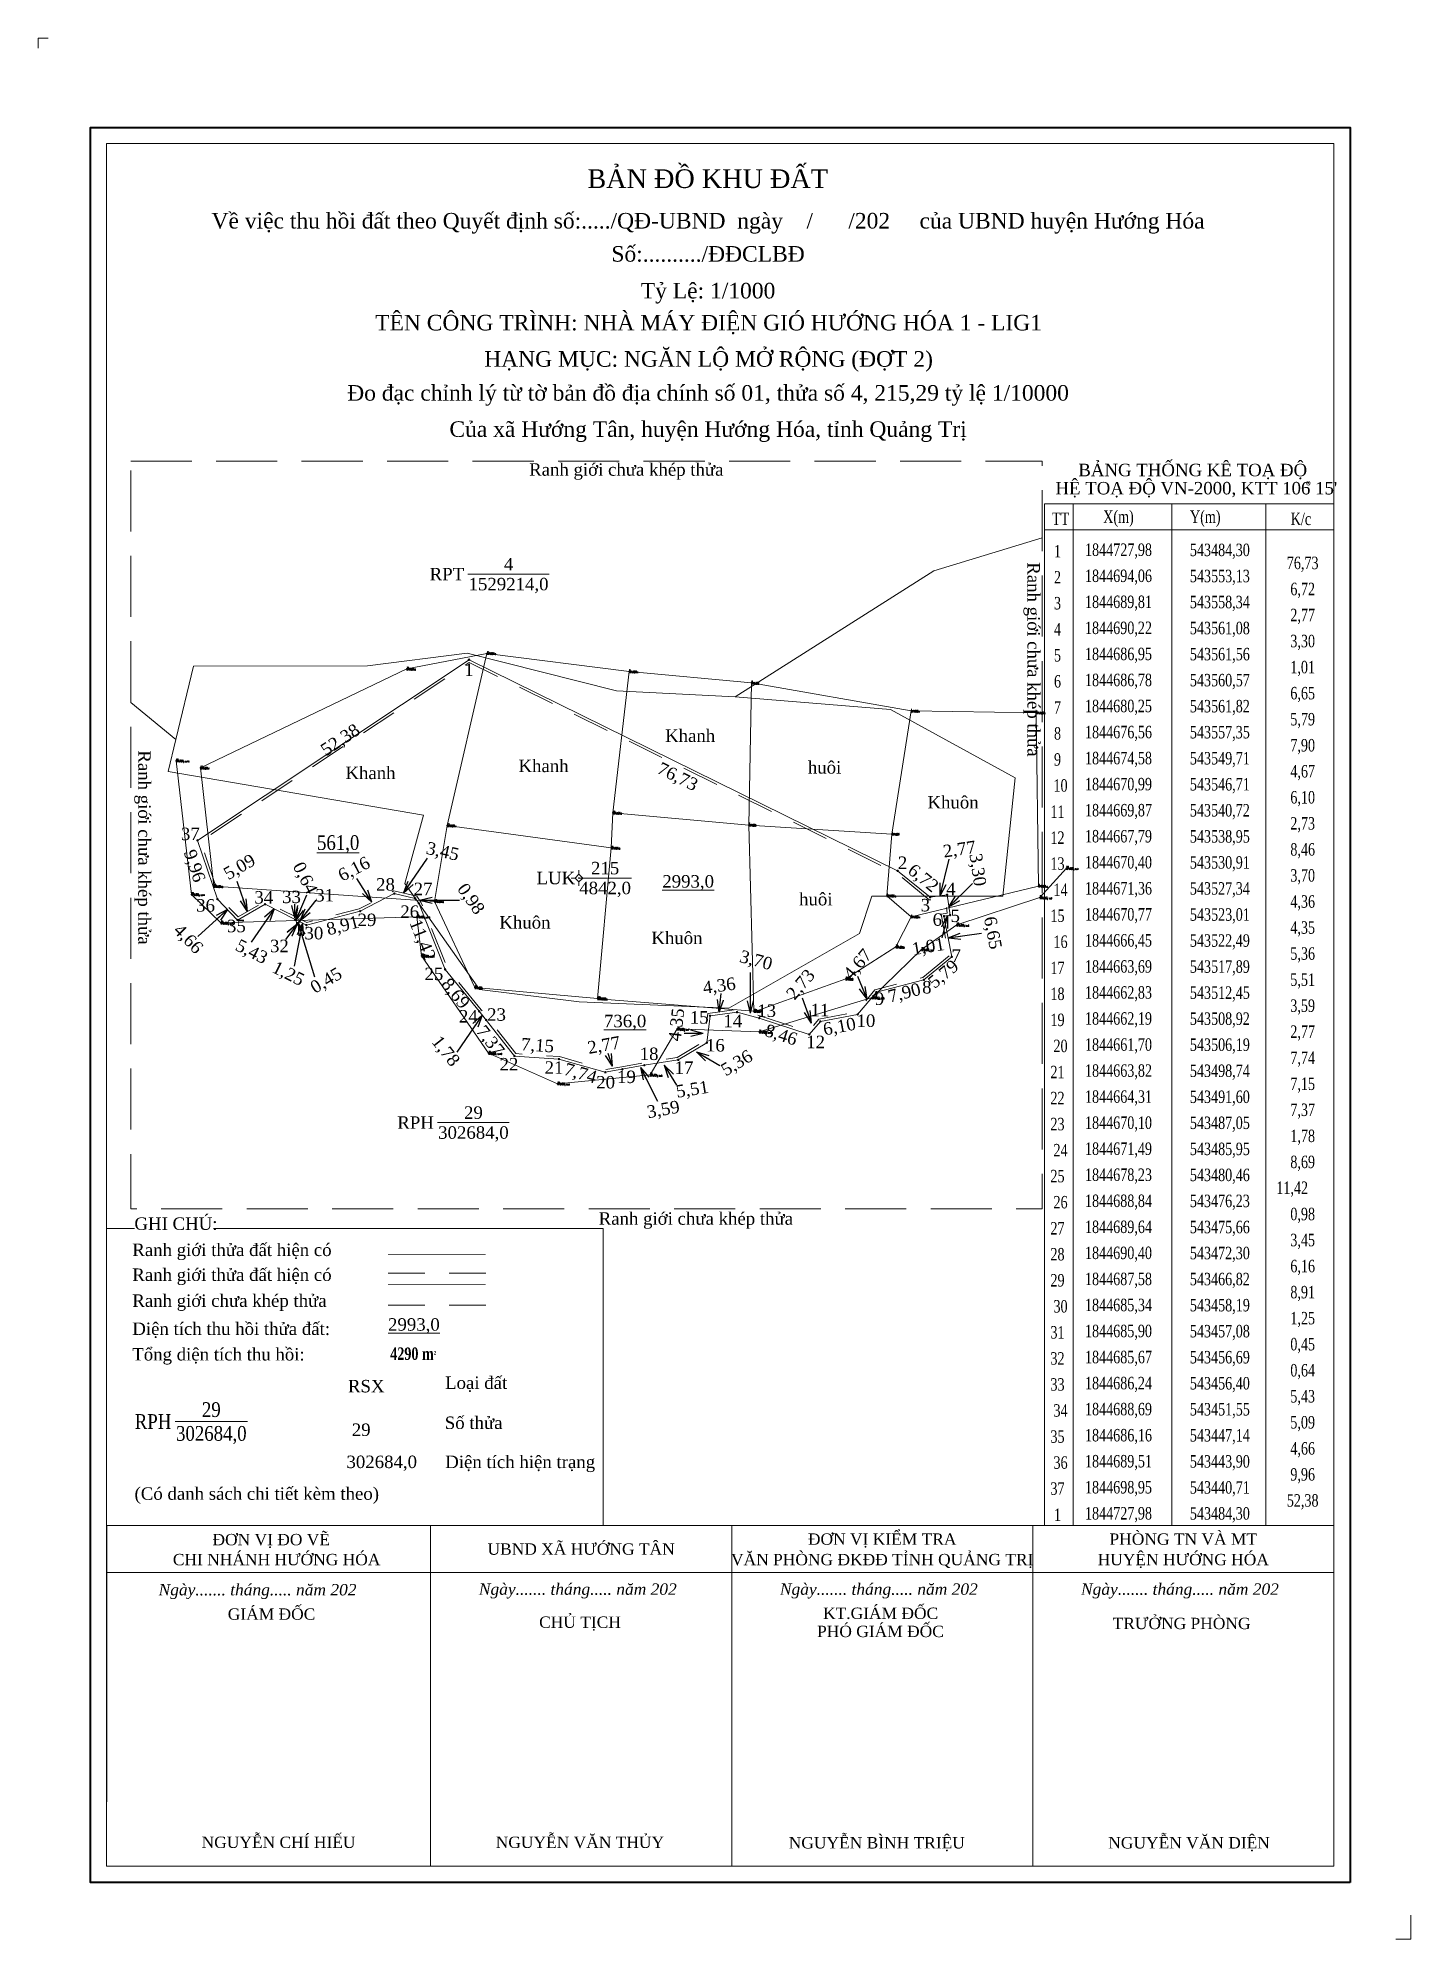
# Model space of a CAD drawing. Header units: metres. Extents: x 543415 to 543636, y 1844522 to 1844828.
import ezdxf
from ezdxf.enums import TextEntityAlignment as Align

# ---------------------------------------------------------------- set-up
doc = ezdxf.new("R2010")
doc.units = ezdxf.units.M
doc.header["$MEASUREMENT"] = 0
doc.linetypes.add('DGN Style 2', pattern=[9.806039, 5.883624, -3.922416])
doc.linetypes.add('DGN Style 3', pattern=[13.728455, 9.806039, -3.922416])
for name, color, linetype in [('Desp', 3, 'Continuous'), ('diem', 7, 'Continuous'), ('Elev', 1, 'Continuous'), ('Point', 2, 'Continuous')]:
    doc.layers.add(name, color=color, linetype=linetype)
for name, color, linetype, lineweight in [('Level 1', 7, 'Continuous', 0), ('Level 10', 7, 'Continuous', 0), ('Level 11', 7, 'Continuous', 0), ('Level 13', 7, 'Continuous', 0), ('Level 16', 7, 'Continuous', 0), ('Level 18', 7, 'Continuous', 0), ('Level 2', 7, 'Continuous', 0), ('Level 20', 7, 'Continuous', 0), ('Level 30', 7, 'Continuous', 0), ('Level 4', 7, 'Continuous', 0), ('Level 5', 7, 'Continuous', 0), ('Level 59', 7, 'Continuous', 0), ('Level 6', 7, 'Continuous', 0)]:
    doc.layers.add(name, color=color, linetype=linetype, lineweight=lineweight)
doc.styles.add('chu', font='Simplex')
doc.styles.get("Standard").update_dxf_attribs({"font": '', "height": 0.0015})
doc.styles.add('Style-Times New Roman', font='TIMES.TTF', dxfattribs={"width": 0.75})
doc.styles.add('Style-Times New Roman IF', font='TIMESI.TTF')
doc.styles.get('Standard').set_extended_font_data('.VnCourier NewH')
doc.dimstyles.get("Standard").update_dxf_attribs({"dimtxt": 0.18, "dimasz": 0.18, "dimexe": 0.18, "dimexo": 0.0625, "dimgap": 0.09, "dimtad": 0, "dimtih": 1, "dimtoh": 1, "dimdec": 4, "dimzin": 0, "dimdsep": 46, "dimtxsty": 'Standard', "dimcen": 0.09, "dimadec": 0, "dimazin": 0, "dimtfac": 1, "dimtdec": 4, "dimtofl": 0, "dimtmove": 0, "dimatfit": 3, "dimfxl": 0, "dimtolj": 1, "dimtzin": 0, "dimarcsym": 0})

msp = doc.modelspace()

# ---------------------------------------------------------------- texts
at = {"layer": 'Desp', "style": 'chu', "width": 0.7}
for s, p in [('Nl khanh6', (543474.3, 1844726.5, 739.88)), ('Nl khanh5', (543487.18, 1844728.99, 740.07)), ('Nl khanh1', (543510.03, 1844726.07, 741.1)), ('Nl huoi3', (543529.66, 1844724.24, 741.56)), ('Nl khuon1', (543555.28, 1844719.77, 740.83)), ('Nl khuon2', (543575.39, 1844719.45, 741.94)), ('Nl chung ba16', (543437.27, 1844711.74, 739.8)), ('Nl khanh7', (543441.16, 1844710.59, 740.38)), ('Nl khanh2', (543507.4, 1844703.35, 740.48)), ('Nl khanh4', (543480.79, 1844701.32, 740.52)), ('Nl huoi2', (543529.24, 1844701.42, 740.67)), ('Nl huoi1', (543552.21, 1844699.96, 740.93)), ('Nl khanh3', (543507.12, 1844697.75, 740.17)), ('Nl chung ba1', (543580.23, 1844694.49, 741.89)), ('Nl chung ba14', (543439.75, 1844690.28, 741.96)), ('Nl khanh8', (543443.32, 1844691.58, 742.54)), ('Nl khuon5', (543551.42, 1844690.06, 740.98)), ('Nl khuon3', (543575.75, 1844691.61, 742.42)), ('Nl chung ba2', (543575.97, 1844689.75, 742.71)), ('Nl chung ba12', (543475.92, 1844686.68, 742.49)), ('Nl khanh9', (543478.78, 1844689.15, 741.95)), ('Nl khuon4', (543555.28, 1844686.69, 741.65)), ('Nl chung ba13', (543444.44, 1844685.68, 742.05)), ('Nl chung ba3', (543562.62, 1844685.38, 744.34)), ('Nl chung ba11', (543476.67, 1844680.4, 743.98)), ('Nl huoi23', (543552.85, 1844681.84, 741.07)), ('Nl chung ba4', (543556.97, 1844681.43, 743.16)), ('Nl khuon', (543485.23, 1844675.3, 742.29)), ('Nl huoi2', (543544.8, 1844676.69, 740.84)), ('Nl khuon2', (543504.93, 1844673.56, 740.79)), ('Nl khuon2', (543505.09, 1844673.51, 740.71)), ('Nl khuon2', (543505.09, 1844673.51, 740.71)), ('Nl huoi', (543530.05, 1844671.52, 741.65)), ('Nl chung ba5', (543549.03, 1844673.7, 743.21)), ('Nl chung ba7', (543517.73, 1844668.66, 743.12)), ('Nl chung ba6', (543530.89, 1844668.19, 742.78)), ('Nl chung ba10', (543487.44, 1844664.77, 746.05)), ('Nl chung ba9', (543498.51, 1844659.86, 745.54)), ('Nl chung ba8', (543513.37, 1844661.27, 745.73))]:
    msp.add_text(s, height=0.25, dxfattribs=at).set_placement(p, align=Align.TOP_LEFT)
at = {"layer": 'Elev', "style": 'chu', "width": 0.7}
for s, p in [('740.066', (543487.18, 1844728.99, 740.07)), ('739.885', (543474.3, 1844726.5, 739.88)), ('741.096', (543510.03, 1844726.07, 741.1)), ('741.560', (543529.66, 1844724.24, 741.56)), ('740.825', (543555.28, 1844719.77, 740.83)), ('741.943', (543575.39, 1844719.45, 741.94)), ('739.804', (543437.27, 1844711.74, 739.8)), ('740.376', (543441.16, 1844710.59, 740.38)), ('740.478', (543507.4, 1844703.35, 740.48)), ('740.520', (543480.79, 1844701.32, 740.52)), ('740.674', (543529.24, 1844701.42, 740.67)), ('740.926', (543552.21, 1844699.96, 740.93)), ('740.175', (543507.12, 1844697.75, 740.17)), ('741.887', (543580.23, 1844694.49, 741.89)), ('741.961', (543439.75, 1844690.28, 741.96)), ('742.536', (543443.32, 1844691.58, 742.54)), ('740.978', (543551.42, 1844690.06, 740.98)), ('742.421', (543575.75, 1844691.61, 742.42)), ('742.712', (543575.97, 1844689.75, 742.71)), ('742.489', (543475.92, 1844686.68, 742.49)), ('741.945', (543478.78, 1844689.15, 741.95)), ('741.647', (543555.28, 1844686.69, 741.65)), ('742.055', (543444.44, 1844685.68, 742.05)), ('744.342', (543562.62, 1844685.38, 744.34)), ('743.984', (543476.67, 1844680.4, 743.98)), ('741.074', (543552.85, 1844681.84, 741.07)), ('743.160', (543556.97, 1844681.43, 743.16)), ('742.293', (543485.23, 1844675.3, 742.29)), ('740.843', (543544.8, 1844676.69, 740.84)), ('740.794', (543504.93, 1844673.56, 740.79)), ('740.707', (543505.09, 1844673.51, 740.71)), ('740.707', (543505.09, 1844673.51, 740.71)), ('741.650', (543530.05, 1844671.52, 741.65)), ('741.717', (543530.21, 1844671.47, 741.72)), ('743.211', (543549.03, 1844673.7, 743.21)), ('743.124', (543517.73, 1844668.66, 743.12)), ('742.780', (543530.89, 1844668.19, 742.78)), ('746.055', (543487.44, 1844664.77, 746.05)), ('745.539', (543498.51, 1844659.86, 745.54)), ('745.731', (543513.37, 1844661.27, 745.73))]:
    msp.add_text(s, height=0.25, dxfattribs=at).set_placement(p, align=Align.MIDDLE_LEFT)
at = {"layer": 'Level 16', "color": 7, "linetype": 'DGN Style 2', "lineweight": 0, "style": 'Style-Times New Roman'}
for p in [(543509.56, 1844757.53), (543520.73, 1844637.21)]:
    msp.add_text('Ranh giới chưa khép thửa', height=2, dxfattribs=at).set_placement(p, align=Align.CENTER)
for p in [(543573.98, 1844728.02), (543431.19, 1844697.81)]:
    msp.add_text('Ranh giới chưa khép thửa', height=2, rotation=270, dxfattribs=at).set_placement(p, align=Align.CENTER)
at = {"layer": 'Level 18', "color": 7, "linetype": 'Continuous', "lineweight": 0, "style": 'Style-Times New Roman'}
for s, rotation, p in [('52,38', 33.6615, (543463.61, 1844715.13)), ('76,73', 333.7626, (543517.83, 1844709.22)), ('3,45', 347.2944, (543480.08, 1844697.22)), ('2,77', 8.4344, (543563.05, 1844697.56)), ('9,96', 288.6764, (543440.27, 1844694.87)), ('5,09', 29.83, (543447.43, 1844694.72)), ('6,16', 27.2464, (543465.82, 1844694.39)), ('3,30', 278.3843, (543566.04, 1844694.24)), ('0,64', 296.8618, (543458.03, 1844692.92)), ('6,72', 320.837, (543557.27, 1844692.93)), ('0,98', 305.2218, (543484.65, 1844689.58)), ('8,91', 14.5554, (543464.01, 1844685.31)), ('6,65', 280.8638, (543568.45, 1844684.11)), ('4,66', 314.0544, (543439.26, 1844683.16)), ('11,42', 291.7488, (543476.88, 1844683)), ('1,01', 9.6289, (543558.04, 1844681.92)), ('5,43', 333.1963, (543449.42, 1844681.12)), ('3,70', 344.9533, (543530.41, 1844679.73)), ('4,67', 50.1739, (543546.67, 1844679.08)), ('1,25', 333.3013, (543455.3, 1844677.59)), ('0,45', 30.6782, (543461.34, 1844676.49)), ('2,73', 49.6846, (543537.52, 1844675.84)), ('5,79', 39.52, (543560.45, 1844677.5)), ('8,69', 309.1362, (543482.16, 1844674.38)), ('4,36', 7.7733, (543524.47, 1844675.64)), ('7,90', 14.5194, (543554.2, 1844674.5)), ('4,35', 83.0338, (543517.59, 1844669.35)), ('7,37', 308.2382, (543487.75, 1844666.79)), ('8,46', 342.0183, (543534.43, 1844667.74)), ('6,10', 10.5803, (543543.78, 1844669.08)), ('1,78', 308.2382, (543480.6, 1844665.14)), ('7,15', 356.0712, (543495.31, 1844666.06)), ('2,77', 10.2324, (543505.96, 1844666.09)), ('5,36', 30.9964, (543527.28, 1844663.23)), ('7,74', 344.1105, (543502.22, 1844661.58)), ('5,51', 8.9783, (543520.16, 1844659)), ('3,59', 10.2324, (543515.49, 1844655.77))]:
    msp.add_text(s, height=2, rotation=rotation, dxfattribs=at).set_placement(p, align=Align.MIDDLE_CENTER)
at = {"layer": 'Level 20', "color": 5, "linetype": 'Continuous', "lineweight": 0, "style": 'Style-Times New Roman'}
for s, p in [('1', (543484.3, 1844726.35)), ('Khanh', (543519.81, 1844715.77)), ('Khanh', (543468.48, 1844709.8)), ('Khanh', (543496.27, 1844710.92)), ('huôi', (543541.4, 1844710.68)), ('Khuôn', (543562.03, 1844705.08)), ('37', (543439.55, 1844699.99)), ('2', (543553.92, 1844695.36)), ('28', (543470.89, 1844691.88)), ('36', (543442, 1844688.51)), ('34', (543451.34, 1844689.8)), ('33', (543455.8, 1844689.88)), ('31', (543461.12, 1844690.14)), ('27', (543476.92, 1844691.15)), ('huôi', (543539.99, 1844689.51)), ('3', (543557.58, 1844688.55)), ('4', (543561.68, 1844691.15)), ('29', (543467.91, 1844686.19)), ('26', (543474.78, 1844687.5)), ('Khuôn', (543493.28, 1844685.78)), ('6', (543559.5, 1844686.24)), ('5', (543562.38, 1844686.84)), ('35', (543446.94, 1844685.2)), ('30', (543459.39, 1844684.05)), ('Khuôn', (543517.69, 1844683.29)), ('32', (543453.85, 1844681.99)), ('7', (543562.54, 1844680.44)), ('25', (543478.66, 1844677.5)), ('9', (543550.22, 1844673.52)), ('8', (543557.82, 1844675.36)), ('24', (543484.19, 1844670.69)), ('23', (543488.72, 1844670.98)), ('15', (543521.27, 1844670.52)), ('13', (543532.09, 1844671.6)), ('11', (543540.65, 1844671.71)), ('14', (543526.65, 1844669.94)), ('10', (543548.04, 1844669.99)), ('18', (543513.22, 1844664.67)), ('16', (543523.86, 1844666.04)), ('12', (543539.96, 1844666.57)), ('22', (543490.72, 1844663)), ('21', (543497.95, 1844662.46)), ('19', (543509.58, 1844660.97)), ('17', (543518.82, 1844662.44)), ('20', (543506.24, 1844660.1))]:
    msp.add_text(s, height=2, dxfattribs=at).set_placement(p, align=Align.MIDDLE_CENTER)
at = {"layer": 'Level 59', "color": 250, "linetype": 'Continuous', "lineweight": 0, "style": 'Style-Times New Roman'}
for s, height, p in [('BẢN ĐỒ KHU ĐẤT', 3, (543522.63, 1844803.75)), ('Về việc thu hồi đất theo Quyết định số:...../QĐ-UBND  ngày    /      /202     của UBND huyện Hướng Hóa', 2.5, (543522.69, 1844797.24)), ('Số:........../ĐĐCLBĐ', 2.5, (543522.69, 1844791.92)), ('Tỷ Lệ: 1/1000', 2.5, (543522.69, 1844786.01)), ('TÊN CÔNG TRÌNH: NHÀ MÁY ĐIỆN GIÓ HƯỚNG HÓA 1 - LIG1', 2.5, (543522.77, 1844780.87)), ('Của xã Hướng Tân, huyện Hướng Hóa, tỉnh Quảng Trị', 2.5, (543522.69, 1844763.77))]:
    msp.add_text(s, height=height, dxfattribs=at).set_placement(p, align=Align.CENTER)
at = {"layer": 'Level 59', "color": 1, "linetype": 'Continuous', "lineweight": 0, "style": 'Style-Times New Roman'}
for s, p in [('HẠNG MỤC: NGĂN LỘ MỞ RỘNG (ĐỢT 2)', (543522.77, 1844775.04)), ('Đo đạc chỉnh lý từ tờ bản đồ địa chính số 01, thửa số 4, 215,29 tỷ lệ 1/10000', (543522.69, 1844769.59))]:
    msp.add_text(s, height=2.5, dxfattribs=at).set_placement(p, align=Align.CENTER)
at = {"layer": 'Level 59', "color": 250, "linetype": 'Continuous', "lineweight": 0, "style": 'Style-Times New Roman'}
for s, p in [('GHI CHÚ:', (543430.57, 1844638.38)), ('Ranh giới thửa đất hiện có', (543430.23, 1844634.18)), ('Ranh giới thửa đất hiện có', (543430.23, 1844630.18)), ('Ranh giới chưa khép thửa', (543430.23, 1844626.02)), ('Diện tích thu hồi thửa đất:', (543430.23, 1844621.5)), ('Tổng diện tích thu hồi:', (543430.23, 1844617.4)), ('Loại đất', (543480.46, 1844612.83)), ('Số thửa', (543480.41, 1844606.4)), ('Diện tích hiện trạng', (543480.48, 1844600.12)), ('(Có danh sách chi tiết kèm theo)', (543430.59, 1844595.02))]:
    msp.add_text(s, height=2, dxfattribs=at).set_placement(p, align=Align.TOP_LEFT)
msp.add_text('RSX', height=2, dxfattribs=at).set_placement((543470.74, 1844611.28), align=Align.MIDDLE_RIGHT)
for s, p in [('29', (543466.99, 1844604.28)), ('302684,0', (543470.29, 1844599.12))]:
    msp.add_text(s, height=2, dxfattribs=at).set_placement(p, align=Align.MIDDLE_CENTER)
at = {"layer": 'Level 59', "color": 250, "linetype": 'Continuous', "lineweight": 13, "style": 'Style-Times New Roman', "width": 1.014436}
for s, p in [('UBND XÃ HƯỚNG TÂN', (543502.3, 1844585.11)), ('ĐƠN VỊ KIỂM TRA', (543550.65, 1844586.71)), ('PHÒNG TN VÀ MT', (543599, 1844586.71)), ('CHI NHÁNH HƯỚNG HÓA', (543453.41, 1844583.42)), ('VĂN PHÒNG ĐKĐĐ TỈNH QUẢNG TRỊ', (543550.65, 1844583.42)), ('HUYỆN HƯỚNG HÓA', (543599, 1844583.42))]:
    msp.add_text(s, height=1.8255, dxfattribs=at).set_placement(p, align=Align.MIDDLE_CENTER)
at = {"layer": 'Level 59', "color": 250, "linetype": 'Continuous', "lineweight": 0, "width": 1.014436}
for s, height, style, p in [('Ngày....... tháng..... năm 202   ', 1.8255, 'Style-Times New Roman IF', (543468.33, 1844577.67)), ('Ngày....... tháng..... năm 202   ', 1.8255, 'Style-Times New Roman IF', (543519.76, 1844577.76)), ('Ngày....... tháng..... năm 202   ', 1.8255, 'Style-Times New Roman IF', (543568.1, 1844577.76)), ('Ngày....... tháng..... năm 202   ', 1.8255, 'Style-Times New Roman IF', (543616.45, 1844577.76)), ('GIÁM ĐỐC', 1.825, 'Style-Times New Roman', (543459.62, 1844573.75)), ('CHỦ TỊCH', 1.825, 'Style-Times New Roman', (543508.69, 1844572.45)), ('PHÓ GIÁM ĐỐC', 1.8255, 'Style-Times New Roman', (543560.55, 1844570.97)), ('KT.GIÁM ĐỐC', 1.8255, 'Style-Times New Roman', (543559.64, 1844573.88)), ('TRƯỞNG PHÒNG', 1.8255, 'Style-Times New Roman', (543609.8, 1844572.25)), ('NGUYỄN CHÍ HIẾU', 1.8255, 'Style-Times New Roman', (543466.07, 1844537.09)), ('NGUYỄN VĂN THỦY', 1.8255, 'Style-Times New Roman', (543515.63, 1844537.09)), ('NGUYỄN BÌNH TRIỆU', 1.8255, 'Style-Times New Roman', (543563.92, 1844537.01)), ('NGUYỄN VĂN DIỆN', 1.8255, 'Style-Times New Roman', (543612.9, 1844537.01))]:
    msp.add_text(s, height=height, dxfattribs=dict(at, style=style)).set_placement(p, align=Align.RIGHT)
at = {"layer": 'Level 59', "color": 250, "linetype": 'Continuous', "lineweight": 0, "insert": (543475.35, 1844616.48), "char_height": 2, "attachment_point": 5, "line_spacing_factor": 0.60542, "style": 'Style-Times New Roman'}
msp.add_mtext('\\fTimes New Roman|b1|i0|c00|p23;4290 m{\\H0.3x;\\A2;\\S2^ ;}', dxfattribs=at)
at = {"layer": 'Level 59', "color": 250, "linetype": 'Continuous', "lineweight": 13, "insert": (543452.54, 1844586.4), "char_height": 1.8255, "width": 48.4599, "attachment_point": 5, "line_spacing_factor": 0.604495, "style": 'Style-Times New Roman'}
msp.add_mtext('\\H1x;\\W1.01444;ĐƠN VỊ ĐO VẼ', dxfattribs=at)
at = {"layer": 'Point', "style": 'chu', "width": 0.7}
for s, p in [('13', (543487.18, 1844728.99, 740.07)), ('14', (543474.3, 1844726.5, 739.88)), ('9', (543510.03, 1844726.07, 741.1)), ('8', (543529.66, 1844724.24, 741.56)), ('1', (543555.28, 1844719.77, 740.83)), ('2', (543575.39, 1844719.45, 741.94)), ('40', (543437.27, 1844711.74, 739.8)), ('15', (543441.16, 1844710.59, 740.38)), ('12', (543480.79, 1844701.32, 740.52)), ('10', (543507.4, 1844703.35, 740.48)), ('7', (543529.24, 1844701.42, 740.67)), ('6', (543552.21, 1844699.96, 740.93)), ('11', (543507.12, 1844697.75, 740.17)), ('26', (543580.23, 1844694.49, 741.89)), ('39', (543439.75, 1844690.28, 741.96)), ('16', (543443.32, 1844691.58, 742.54)), ('17', (543478.78, 1844689.15, 741.95)), ('5', (543551.42, 1844690.06, 740.98)), ('3', (543575.75, 1844691.61, 742.42)), ('27', (543575.97, 1844689.75, 742.71)), ('37', (543475.92, 1844686.68, 742.49)), ('4', (543555.28, 1844686.69, 741.65)), ('38', (543444.44, 1844685.68, 742.05)), ('28', (543562.62, 1844685.38, 744.34)), ('36', (543476.67, 1844680.4, 743.98)), ('25', (543552.85, 1844681.84, 741.07)), ('29', (543556.97, 1844681.43, 743.16)), ('18', (543485.23, 1844675.3, 742.29)), ('24', (543544.8, 1844676.69, 740.84)), ('19', (543504.93, 1844673.56, 740.79)), ('20', (543505.09, 1844673.51, 740.71)), ('21', (543505.09, 1844673.51, 740.71)), ('22', (543530.05, 1844671.52, 741.65)), ('23', (543530.21, 1844671.47, 741.72)), ('30', (543549.03, 1844673.7, 743.21)), ('32', (543517.73, 1844668.66, 743.12)), ('31', (543530.89, 1844668.19, 742.78)), ('35', (543487.44, 1844664.77, 746.05)), ('34', (543498.51, 1844659.86, 745.54)), ('33', (543513.37, 1844661.27, 745.73))]:
    msp.add_text(s, height=0.25, dxfattribs=at).set_placement(p, align=Align.BOTTOM_LEFT)

# ---------------------------------------------------------------- blocks, each defined once
blk = doc.blocks.new('CENTRD_1')
at = {"layer": 'Level 11', "linetype": 'Continuous', "lineweight": 0}
h = blk.add_hatch(color=1, dxfattribs=at)
edge = h.paths.add_edge_path()
edge.add_arc((0, 0), 1.5, 0, 360)
at = {"layer": 'Level 11', "color": 1, "linetype": 'Continuous', "lineweight": 0}
for p, q in [((0, 6.2), (-6.3, 0)), ((0, 12.5), (0, 6.2)), ((6.2, 0), (0, 6.2)), ((-6.3, 0), (-12.5, 0)), ((-6.3, 0), (0, -6.3)), ((0, -6.3), (6.2, 0)), ((0, -6.3), (0, -12.5)), ((12.5, 0), (6.2, 0))]:
    blk.add_line(p, q, dxfattribs=at)
blk = doc.blocks.new('N_THUA_81')
at = {"layer": 'Level 13', "color": 2, "linetype": 'Continuous'}
blk.add_line((-4.57, 0), (6.94, 0), dxfattribs=at)
at = {"layer": 'Level 13', "color": 5, "linetype": 'Continuous', "style": 'Style-Times New Roman'}
blk.add_text('29', height=2, dxfattribs=at).set_placement((1.18, 1.6), align=Align.MIDDLE_CENTER)
at = {"layer": 'Level 2', "color": 3, "linetype": 'Continuous', "style": 'Style-Times New Roman'}
blk.add_text('RPH', height=2, dxfattribs=at).set_placement((-5.17, 0), align=Align.MIDDLE_RIGHT)
at = {"layer": 'Level 4', "color": 1, "linetype": 'Continuous', "style": 'Style-Times New Roman'}
blk.add_text('302684,0', height=2, dxfattribs=at).set_placement((1.18, -1.6), align=Align.MIDDLE_CENTER)
blk = doc.blocks.new('N_THUA_102')
at = {"layer": 'Level 13', "color": 2, "linetype": 'Continuous'}
blk.add_line((-2, 0), (6.41, 0), dxfattribs=at)
at = {"layer": 'Level 13', "color": 5, "linetype": 'Continuous', "style": 'Style-Times New Roman'}
blk.add_text('215', height=2, dxfattribs=at).set_placement((2.2, 1.6), align=Align.MIDDLE_CENTER)
at = {"layer": 'Level 2', "color": 3, "linetype": 'Continuous', "style": 'Style-Times New Roman'}
blk.add_text('LUK', height=2, dxfattribs=at).set_placement((-2.6, 0), align=Align.MIDDLE_RIGHT)
at = {"layer": 'Level 4', "color": 1, "linetype": 'Continuous', "style": 'Style-Times New Roman'}
blk.add_text('4842,0', height=2, dxfattribs=at).set_placement((2.2, -1.6), align=Align.MIDDLE_CENTER)
blk = doc.blocks.new('N_THUA_103')
at = {"layer": 'Level 13', "color": 2, "linetype": 'Continuous'}
blk.add_line((-6.23, 0), (6.84, 0), dxfattribs=at)
at = {"layer": 'Level 13', "color": 5, "linetype": 'Continuous', "style": 'Style-Times New Roman'}
blk.add_text('4', height=2, dxfattribs=at).set_placement((0.3, 1.6), align=Align.MIDDLE_CENTER)
at = {"layer": 'Level 2', "color": 3, "linetype": 'Continuous', "style": 'Style-Times New Roman'}
blk.add_text('RPT', height=2, dxfattribs=at).set_placement((-6.83, 0), align=Align.MIDDLE_RIGHT)
at = {"layer": 'Level 4', "color": 1, "linetype": 'Continuous', "style": 'Style-Times New Roman'}
blk.add_text('1529214,0', height=2, dxfattribs=at).set_placement((0.3, -1.6), align=Align.MIDDLE_CENTER)
blk = doc.blocks.new('TerminatorOpen_0.5')
at = {"color": 0, "linetype": 'ByBlock', "lineweight": -2}
for q in [(-1, 0.25), (-1, 0), (-1, -0.25)]:
    blk.add_line((0, 0), q, dxfattribs=at)
blk = doc.blocks.new('*U117')
at = {"layer": 'Level 5', "color": 5, "linetype": 'Continuous', "style": 'Style-Times New Roman'}
blk.add_text('%%u561,0%%U', height=9.164, dxfattribs=at).set_placement((-12.1, -2.3))
at = {"layer": 'Level 6', "color": 5, "linetype": 'Continuous', "style": 'Style-Times New Roman'}
blk.add_text('%%u561,0%%U', height=9.164, dxfattribs=at).set_placement((-12.1, -2.3))
blk = doc.blocks.new('*U118')
at = {"layer": 'Level 5', "color": 5, "linetype": 'Continuous', "style": 'Style-Times New Roman'}
blk.add_text('%%u736,0%%U', height=2, dxfattribs=at).set_placement((-2.33, -0.66))
at = {"layer": 'Level 6', "color": 5, "linetype": 'Continuous', "style": 'Style-Times New Roman'}
blk.add_text('%%u736,0%%U', height=2, dxfattribs=at).set_placement((-2.33, -0.66))
blk = doc.blocks.new('*U119')
at = {"layer": 'Level 5', "color": 5, "linetype": 'Continuous', "style": 'Style-Times New Roman'}
blk.add_text('%%u2993,0%%U', height=2, dxfattribs=at).set_placement((-2.85, -0.66))
at = {"layer": 'Level 6', "color": 5, "linetype": 'Continuous', "style": 'Style-Times New Roman'}
blk.add_text('%%u2993,0%%U', height=2, dxfattribs=at).set_placement((-2.85, -0.66))
blk = doc.blocks.new('*U120')
at = {"layer": 'Level 59', "color": 5, "linetype": 'Continuous', "lineweight": 0}
for p, q in [((-23.24, 78.38), (23.24, 78.38)), ((-23.24, 78.38), (-23.24, -85.79)), ((-18.59, 78.38), (-18.59, -85.79)), ((-2.77, 78.38), (-2.77, -85.79)), ((12.32, 78.38), (12.32, -85.79)), ((23.24, 78.38), (23.24, -85.79)), ((-23.24, 74.2), (23.24, 74.2)), ((-23.24, -85.79), (23.24, -85.79))]:
    blk.add_line(p, q, dxfattribs=at)
at = {"layer": 'Level 59', "color": 7, "linetype": 'Continuous', "lineweight": 0, "style": 'Style-Times New Roman'}
for s, height, p in [("HỆ TOẠ ĐỘ VN-2000, KTT 106 15'", 2, (-21.46, 81.87)), ('BẢNG THỐNG KÊ TOẠ ĐỘ', 2, (-17.79, 84.79)), ('o', 1, (18.78, 82.31))]:
    blk.add_text(s, height=height, dxfattribs=at).set_placement(p, align=Align.TOP_LEFT)
at = {"layer": 'Level 59', "color": 5, "linetype": 'Continuous', "lineweight": 0, "char_height": 2, "attachment_point": 5, "line_spacing_factor": 0.603865, "style": 'Style-Times New Roman'}
for s, insert in [(' TT', (-20.92, 75.96)), (' X(m)', (-11.62, 75.96)), (' Y(m)', (2.32, 75.96)), ('K/c', (17.96, 75.93)), (' 1', (-21.41, 70.75)), (' 1844727,98', (-11.62, 70.75)), (' 543484,30', (4.66, 70.72)), (' 2', (-21.41, 66.56)), (' 1844694,06', (-11.62, 66.56)), (' 543553,13', (4.66, 66.53)), (' 76,73', (17.96, 68.63)), (' 6,72', (17.96, 64.44)), (' 3', (-21.41, 62.38)), (' 1844689,81', (-11.62, 62.38)), (' 543558,34', (4.66, 62.35)), (' 2,77', (17.96, 60.26)), (' 4', (-21.41, 58.2)), (' 1844690,22', (-11.62, 58.2)), (' 543561,08', (4.66, 58.17)), (' 5', (-21.41, 54.01)), (' 1844686,95', (-11.62, 54.01)), (' 543561,56', (4.66, 53.98)), (' 3,30', (17.96, 56.08)), (' 1,01', (17.96, 51.89)), (' 6', (-21.41, 49.83)), (' 1844686,78', (-11.62, 49.83)), (' 543560,57', (4.66, 49.8)), (' 6,65', (17.96, 47.71)), (' 7', (-21.41, 45.65)), (' 1844680,25', (-11.62, 45.65)), (' 543561,82', (4.66, 45.62)), (' 5,79', (17.96, 43.53)), (' 8', (-21.41, 41.46)), (' 1844676,56', (-11.62, 41.46)), (' 543557,35', (4.66, 41.44)), (' 7,90', (17.96, 39.34)), (' 9', (-21.41, 37.28)), (' 1844674,58', (-11.62, 37.28)), (' 543549,71', (4.66, 37.25)), (' 10', (-20.92, 33.1)), (' 1844670,99', (-11.62, 33.1)), (' 543546,71', (4.66, 33.07)), (' 4,67', (17.96, 35.16)), (' 6,10', (17.96, 30.98)), (' 11', (-21.41, 28.91)), (' 1844669,87', (-11.62, 28.91)), (' 543540,72', (4.66, 28.89)), (' 2,73', (17.96, 26.79)), (' 12', (-21.41, 24.73)), (' 1844667,79', (-11.62, 24.73)), (' 543538,95', (4.66, 24.7)), (' 13', (-21.41, 20.55)), (' 1844670,40', (-11.62, 20.55)), (' 543530,91', (4.66, 20.52)), (' 8,46', (17.96, 22.61)), (' 3,70', (17.96, 18.43)), (' 14', (-20.92, 16.36)), (' 1844671,36', (-11.62, 16.36)), (' 543527,34', (4.66, 16.34)), (' 4,36', (17.96, 14.24)), (' 15', (-21.41, 12.18)), (' 1844670,77', (-11.62, 12.18)), (' 543523,01', (4.66, 12.15)), (' 1844666,45', (-11.62, 8)), (' 543522,49', (4.66, 7.97)), (' 4,35', (17.96, 10.06)), (' 16', (-20.92, 8)), (' 5,36', (17.96, 5.88)), (' 17', (-21.41, 3.81)), (' 1844663,69', (-11.62, 3.81)), (' 543517,89', (4.66, 3.79)), (' 18', (-21.41, -0.37)), (' 1844662,83', (-11.62, -0.37)), (' 543512,45', (4.66, -0.4)), (' 5,51', (17.96, 1.69)), (' 3,59', (17.96, -2.49)), (' 19', (-21.41, -4.55)), (' 1844662,19', (-11.62, -4.55)), (' 543508,92', (4.66, -4.58)), (' 2,77', (17.96, -6.67)), (' 20', (-20.92, -8.74)), (' 1844661,70', (-11.62, -8.74)), (' 543506,19', (4.66, -8.76)), (' 21', (-21.41, -12.92)), (' 1844663,82', (-11.62, -12.92)), (' 543498,74', (4.66, -12.95)), (' 7,74', (17.96, -10.86)), (' 7,15', (17.96, -15.04)), (' 22', (-21.41, -17.1)), (' 1844664,31', (-11.62, -17.1)), (' 543491,60', (4.66, -17.13)), (' 7,37', (17.96, -19.22)), (' 23', (-21.41, -21.29)), (' 1844670,10', (-11.62, -21.29)), (' 543487,05', (4.66, -21.31)), (' 1844671,49', (-11.62, -25.47)), (' 543485,95', (4.66, -25.5)), (' 1,78', (17.96, -23.41)), (' 24', (-20.92, -25.47)), (' 8,69', (17.96, -27.59)), (' 25', (-21.41, -29.65)), (' 1844678,23', (-11.62, -29.65)), (' 543480,46', (4.66, -29.68)), (' 11,42', (16.27, -31.74)), (' 26', (-20.92, -33.84)), (' 1844688,84', (-11.62, -33.84)), (' 543476,23', (4.66, -33.86)), (' 0,98', (17.96, -35.96)), (' 27', (-21.41, -38.02)), (' 1844689,64', (-11.62, -38.02)), (' 543475,66', (4.66, -38.05)), (' 3,45', (17.96, -40.14)), (' 28', (-21.41, -42.2)), (' 1844690,40', (-11.62, -42.2)), (' 543472,30', (4.66, -42.23)), (' 29', (-21.41, -46.39)), (' 1844687,58', (-11.62, -46.39)), (' 543466,82', (4.66, -46.41)), (' 6,16', (17.96, -44.32)), (' 8,91', (17.96, -48.51)), (' 30', (-20.92, -50.57)), (' 1844685,34', (-11.62, -50.57)), (' 543458,19', (4.66, -50.6)), (' 1,25', (17.96, -52.69)), (' 31', (-21.41, -54.75)), (' 1844685,90', (-11.62, -54.75)), (' 543457,08', (4.66, -54.78)), (' 32', (-21.41, -58.94)), (' 1844685,67', (-11.62, -58.94)), (' 543456,69', (4.66, -58.96)), (' 0,45', (17.96, -56.87)), (' 0,64', (17.96, -61.06)), (' 33', (-21.41, -63.12)), (' 1844686,24', (-11.62, -63.12)), (' 543456,40', (4.66, -63.15)), (' 5,43', (17.96, -65.24)), (' 34', (-20.92, -67.3)), (' 1844688,69', (-11.62, -67.3)), (' 543451,55', (4.66, -67.33)), (' 1844686,16', (-11.62, -71.49)), (' 5,09', (17.96, -69.42)), (' 35', (-21.41, -71.49)), (' 543447,14', (4.66, -71.51)), (' 4,66', (17.96, -73.61)), (' 36', (-20.92, -75.67)), (' 1844689,51', (-11.62, -75.67)), (' 543443,90', (4.66, -75.7)), (' 37', (-21.41, -79.85)), (' 1844698,95', (-11.62, -79.85)), (' 543440,71', (4.66, -79.88)), (' 9,96', (17.96, -77.79)), (' 52,38', (17.96, -81.97)), (' 1', (-21.41, -84.04)), (' 1844727,98', (-11.62, -84.04)), (' 543484,30', (4.66, -84.06))]:
    blk.add_mtext(s, dxfattribs=dict(at, insert=insert))
blk = doc.blocks.new('*U121')
at = {"layer": 'Level 5', "color": 5, "linetype": 'Continuous', "style": 'Style-Times New Roman'}
blk.add_text('%%u2993,0%%U', height=1.4352, dxfattribs=at).set_placement((-2.85, -0.66))
at = {"layer": 'Level 6', "color": 5, "linetype": 'Continuous', "style": 'Style-Times New Roman'}
blk.add_text('%%u2993,0%%U', height=1.4352, dxfattribs=at).set_placement((-2.85, -0.66))
blk = doc.blocks.new('N_THUA_104')
at = {"layer": 'Level 59', "color": 250, "linetype": 'Continuous', "lineweight": 0}
blk.add_line((-23.3, 0), (34.3, 0), dxfattribs=at)
at = {"layer": 'Level 59', "color": 250, "linetype": 'Continuous', "lineweight": 0, "style": 'Style-Times New Roman'}
for s, p in [('29', (5.5, 8)), ('302684,0', (5.5, -8))]:
    blk.add_text(s, height=9.91, dxfattribs=at).set_placement(p, align=Align.MIDDLE_CENTER)
blk.add_text('RPH', height=9.91, dxfattribs=at).set_placement((-26.3, 0), align=Align.MIDDLE_RIGHT)
blk = doc.blocks.new('nutdiem')
at = {"layer": 'diem', "const_width": 0.129}
blk.add_lwpolyline([(-0.1, 0, 1), (0.1, 0, 1)], format="xyb", close=True, dxfattribs=at)
at = {"layer": 'diem'}
blk.add_point((0, 0), dxfattribs=at)

# ---------------------------------------------------------------- hatches: boundary and pattern name
at = {"layer": 'Level 20', "linetype": 'Continuous', "lineweight": 0}
h = msp.add_hatch(color=1, dxfattribs=at)
edge = h.paths.add_edge_path()
edge.add_arc((543484.3, 1844727.98), 0.2, 0, 360)
h = msp.add_hatch(color=1, dxfattribs=at)
edge = h.paths.add_edge_path()
edge.add_arc((543440.71, 1844698.95), 0.2, 0, 360)
h = msp.add_hatch(color=1, dxfattribs=at)
edge = h.paths.add_edge_path()
edge.add_arc((543553.13, 1844694.06), 0.2, 0, 360)
h = msp.add_hatch(color=1, dxfattribs=at)
edge = h.paths.add_edge_path()
edge.add_arc((543443.9, 1844689.51), 0.2, 0, 360)
h = msp.add_hatch(color=1, dxfattribs=at)
edge = h.paths.add_edge_path()
edge.add_arc((543472.3, 1844690.4), 0.2, 0, 360)
h = msp.add_hatch(color=1, dxfattribs=at)
edge = h.paths.add_edge_path()
edge.add_arc((543475.66, 1844689.64), 0.2, 0, 360)
h = msp.add_hatch(color=1, dxfattribs=at)
edge = h.paths.add_edge_path()
edge.add_arc((543558.34, 1844689.81), 0.2, 0, 360)
h = msp.add_hatch(color=1, dxfattribs=at)
edge = h.paths.add_edge_path()
edge.add_arc((543561.08, 1844690.22), 0.2, 0, 360)
h = msp.add_hatch(color=1, dxfattribs=at)
edge = h.paths.add_edge_path()
edge.add_arc((543447.14, 1844686.16), 0.2, 0, 360)
h = msp.add_hatch(color=1, dxfattribs=at)
edge = h.paths.add_edge_path()
edge.add_arc((543451.55, 1844688.69), 0.2, 0, 360)
h = msp.add_hatch(color=1, dxfattribs=at)
edge = h.paths.add_edge_path()
edge.add_arc((543456.4, 1844686.24), 0.2, 0, 360)
h = msp.add_hatch(color=1, dxfattribs=at)
edge = h.paths.add_edge_path()
edge.add_arc((543466.82, 1844687.58), 0.2, 0, 360)
h = msp.add_hatch(color=1, dxfattribs=at)
edge = h.paths.add_edge_path()
edge.add_arc((543476.23, 1844688.84), 0.2, 0, 360)
h = msp.add_hatch(color=1, dxfattribs=at)
edge = h.paths.add_edge_path()
edge.add_arc((543560.57, 1844686.78), 0.2, 0, 360)
h = msp.add_hatch(color=1, dxfattribs=at)
edge = h.paths.add_edge_path()
edge.add_arc((543561.56, 1844686.95), 0.2, 0, 360)
h = msp.add_hatch(color=1, dxfattribs=at)
edge = h.paths.add_edge_path()
edge.add_arc((543456.69, 1844685.67), 0.2, 0, 360)
h = msp.add_hatch(color=1, dxfattribs=at)
edge = h.paths.add_edge_path()
edge.add_arc((543457.08, 1844685.9), 0.2, 0, 360)
h = msp.add_hatch(color=1, dxfattribs=at)
edge = h.paths.add_edge_path()
edge.add_arc((543458.19, 1844685.34), 0.2, 0, 360)
h = msp.add_hatch(color=1, dxfattribs=at)
edge = h.paths.add_edge_path()
edge.add_arc((543561.82, 1844680.25), 0.2, 0, 360)
h = msp.add_hatch(color=1, dxfattribs=at)
edge = h.paths.add_edge_path()
edge.add_arc((543561.82, 1844680.25), 0.2, 0, 360)
h = msp.add_hatch(color=1, dxfattribs=at)
edge = h.paths.add_edge_path()
edge.add_arc((543480.46, 1844678.23), 0.2, 0, 360)
h = msp.add_hatch(color=1, dxfattribs=at)
edge = h.paths.add_edge_path()
edge.add_arc((543549.71, 1844674.58), 0.2, 0, 360)
h = msp.add_hatch(color=1, dxfattribs=at)
edge = h.paths.add_edge_path()
edge.add_arc((543557.35, 1844676.56), 0.2, 0, 360)
h = msp.add_hatch(color=1, dxfattribs=at)
edge = h.paths.add_edge_path()
edge.add_arc((543485.95, 1844671.49), 0.2, 0, 360)
h = msp.add_hatch(color=1, dxfattribs=at)
edge = h.paths.add_edge_path()
edge.add_arc((543527.34, 1844671.36), 0.2, 0, 360)
h = msp.add_hatch(color=1, dxfattribs=at)
edge = h.paths.add_edge_path()
edge.add_arc((543546.71, 1844670.99), 0.2, 0, 360)
h = msp.add_hatch(color=1, dxfattribs=at)
edge = h.paths.add_edge_path()
edge.add_arc((543487.05, 1844670.1), 0.2, 0, 360)
h = msp.add_hatch(color=1, dxfattribs=at)
edge = h.paths.add_edge_path()
edge.add_arc((543523.01, 1844670.77), 0.2, 0, 360)
h = msp.add_hatch(color=1, dxfattribs=at)
edge = h.paths.add_edge_path()
edge.add_arc((543530.91, 1844670.4), 0.2, 0, 360)
h = msp.add_hatch(color=1, dxfattribs=at)
edge = h.paths.add_edge_path()
edge.add_arc((543538.95, 1844667.79), 0.2, 0, 360)
h = msp.add_hatch(color=1, dxfattribs=at)
edge = h.paths.add_edge_path()
edge.add_arc((543540.72, 1844669.87), 0.2, 0, 360)
h = msp.add_hatch(color=1, dxfattribs=at)
edge = h.paths.add_edge_path()
edge.add_arc((543522.49, 1844666.45), 0.2, 0, 360)
h = msp.add_hatch(color=1, dxfattribs=at)
edge = h.paths.add_edge_path()
edge.add_arc((543491.6, 1844664.31), 0.2, 0, 360)
h = msp.add_hatch(color=1, dxfattribs=at)
edge = h.paths.add_edge_path()
edge.add_arc((543498.74, 1844663.82), 0.2, 0, 360)
h = msp.add_hatch(color=1, dxfattribs=at)
edge = h.paths.add_edge_path()
edge.add_arc((543506.19, 1844661.7), 0.2, 0, 360)
h = msp.add_hatch(color=1, dxfattribs=at)
edge = h.paths.add_edge_path()
edge.add_arc((543508.92, 1844662.19), 0.2, 0, 360)
h = msp.add_hatch(color=1, dxfattribs=at)
edge = h.paths.add_edge_path()
edge.add_arc((543512.45, 1844662.83), 0.2, 0, 360)
h = msp.add_hatch(color=1, dxfattribs=at)
edge = h.paths.add_edge_path()
edge.add_arc((543517.89, 1844663.69), 0.2, 0, 360)

# ---------------------------------------------------------------- linework, layer by layer
at = {"layer": 'Elev', "color": 40, "linetype": 'Continuous', "lineweight": 0}
for p, q in [((543487.18, 1844728.99, 739.8), (543510.03, 1844726.07, 739.8)), ((543529.66, 1844724.24, 739.8), (543555.29, 1844719.77, 740.83)), ((543555.28, 1844719.77, 739.8), (543552.21, 1844699.96, 739.8)), ((543507.4, 1844703.35, 739.8), (543529.24, 1844701.42, 739.8)), ((543478.78, 1844689.15, 739.8), (543480.79, 1844701.32, 739.8)), ((543530.05, 1844671.52, 739.8), (543529.24, 1844701.42, 739.8)), ((543504.93, 1844673.56, 739.8), (543507.12, 1844697.75, 739.8)), ((543552.85, 1844681.84, 739.8), (543555.28, 1844686.69, 739.8))]:
    msp.add_line(p, q, dxfattribs=at)
at = {"layer": 'Elev', "color": 2, "linetype": 'Continuous', "lineweight": 0, "elevation": 739.8}
for points in [[(543553.25, 1844682.03), (543552.85, 1844681.84), (543544.8, 1844676.69), (543530.21, 1844671.47), (543530.05, 1844671.52), (543505.09, 1844673.51), (543505.09, 1844673.51), (543504.93, 1844673.56), (543485.23, 1844675.3), (543478.78, 1844689.15), (543443.32, 1844691.58), (543441.16, 1844710.59), (543474.3, 1844726.5), (543487.18, 1844728.99), (543480.79, 1844701.32), (543507.12, 1844697.75), (543507.4, 1844703.35), (543510.03, 1844726.07), (543529.66, 1844724.24), (543529.24, 1844701.42), (543552.21, 1844699.96), (543551.42, 1844690.06), (543555.28, 1844686.69), (543575.75, 1844691.61), (543575.39, 1844719.45), (543555.28, 1844719.77)], [(543437.27, 1844711.74), (543439.75, 1844690.28), (543444.44, 1844685.68), (543475.92, 1844686.68), (543476.67, 1844680.4), (543487.44, 1844664.77), (543498.51, 1844659.86), (543513.37, 1844661.27), (543517.73, 1844668.66), (543530.89, 1844668.19), (543549.03, 1844673.7), (543556.97, 1844681.43), (543562.62, 1844685.38), (543575.97, 1844689.75), (543580.23, 1844694.49), (543580.14, 1844694.45)]]:
    msp.add_lwpolyline(points, dxfattribs=at)
at = {"layer": 'Level 1', "color": 7, "linetype": 'DGN Style 2', "flags": 128}
msp.add_lwpolyline([(543561.38, 1844680.41), (543557.17, 1844676.93), (543549.48, 1844674.94), (543546.5, 1844671.36), (543540.5, 1844670.24), (543538.82, 1844668.25), (543531.02, 1844670.79), (543527.36, 1844671.77), (543522.65, 1844671.13), (543522.11, 1844666.69), (543517.75, 1844664.07), (543512.38, 1844663.23), (543508.85, 1844662.58), (543506.21, 1844662.11), (543498.81, 1844664.22), (543491.81, 1844664.7), (543487.37, 1844670.35), (543486.26, 1844671.74), (543480.81, 1844678.44), (543476.58, 1844689.04), (543475.9, 1844690), (543472.24, 1844690.83), (543466.67, 1844687.96), (543458.24, 1844685.77), (543457.06, 1844686.36), (543456.85, 1844686.24), (543456.7, 1844686.54), (543451.54, 1844689.15), (543447.21, 1844686.67), (543444.25, 1844689.73), (543441.19, 1844698.78), (543484.33, 1844727.52), (543552.91, 1844693.72), (543558.22, 1844689.39), (543560.74, 1844689.76), (543561.11, 1844687.28), (543560.1, 1844687.11), (543561.38, 1844680.41)], close=True, dxfattribs=at)
at = {"layer": 'Level 10', "color": 7, "linetype": 'Continuous', "flags": 128}
for points in [[(543437.23, 1844715.15), (543440.04, 1844726.92), (543468, 1844727), (543484, 1844729), (543508, 1844723), (543527.04, 1844722)], [(543527.04, 1844722), (543552, 1844720), (543572, 1844709), (543570, 1844690), (543549, 1844690), (543547, 1844684), (543526, 1844672), (543502, 1844673), (543486, 1844675), (543474, 1844692), (543477, 1844703), (543436, 1844710), (543437.23, 1844715.15)]]:
    msp.add_lwpolyline(points, dxfattribs=at)
at = {"layer": 'Level 16', "color": 7, "linetype": 'DGN Style 2', "lineweight": 0}
msp.add_line((543471.3, 1844624.27), (543486.99, 1844624.27), dxfattribs=at)
at = {"layer": 'Level 16', "color": 7, "linetype": 'DGN Style 3', "lineweight": 0, "flags": 128}
msp.add_lwpolyline([(543429.97, 1844759.88), (543576.32, 1844759.88), (543576.32, 1844639.74), (543429.97, 1844639.74), (543429.97, 1844759.88)], close=True, dxfattribs=at)
at = {"layer": 'Level 16', "color": 7, "linetype": 'Continuous', "lineweight": 0, "flags": 128}
for points in [[(543576.32, 1844747.55), (543558.96, 1844742.24), (543527.04, 1844722)], [(543437.23, 1844715.15), (543429.97, 1844721.08)]]:
    msp.add_lwpolyline(points, dxfattribs=at)
at = {"layer": 'Level 2', "color": 3, "linetype": 'Continuous', "lineweight": 0, "flags": 128}
for points in [[(543415.09, 1844826.22), (543415.09, 1844827.84), (543416.71, 1844827.84)], [(543635.56, 1844526.28), (543635.56, 1844522.47), (543633.15, 1844522.47)]]:
    msp.add_lwpolyline(points, dxfattribs=at)
at = {"layer": 'Level 30', "color": 1, "flags": 128}
msp.add_lwpolyline([(543561.82, 1844680.25), (543560.57, 1844686.78), (543561.56, 1844686.95), (543561.08, 1844690.22), (543558.34, 1844689.81), (543553.13, 1844694.06), (543484.3, 1844727.98), (543440.71, 1844698.95), (543443.9, 1844689.51), (543447.14, 1844686.16), (543451.55, 1844688.69), (543456.4, 1844686.24), (543456.69, 1844685.67), (543457.08, 1844685.9), (543458.19, 1844685.34), (543466.82, 1844687.58), (543472.3, 1844690.4), (543475.66, 1844689.64), (543476.23, 1844688.84), (543480.46, 1844678.23), (543485.95, 1844671.49), (543491.6, 1844664.31), (543498.74, 1844663.82), (543506.19, 1844661.7), (543512.45, 1844662.83), (543517.89, 1844663.69), (543522.49, 1844666.45), (543523.01, 1844670.77), (543527.34, 1844671.36), (543530.91, 1844670.4), (543538.95, 1844667.79), (543540.72, 1844669.87), (543546.71, 1844670.99), (543549.71, 1844674.58), (543557.35, 1844676.56), (543561.82, 1844680.25)], dxfattribs=at)
at = {"layer": 'Level 59', "color": 250, "linetype": 'Continuous', "lineweight": 0}
for p, q in [((543426.11, 1844636.6), (543430.57, 1844636.6)), ((543443.26, 1844636.6), (543505.82, 1844636.6)), ((543505.82, 1844588.87), (543505.82, 1844636.6)), ((543426.11, 1844588.87), (543426.11, 1844628.61))]:
    msp.add_line(p, q, dxfattribs=at)
at = {"layer": 'Level 59', "color": 250, "linetype": 'DGN Style 2', "lineweight": 13}
msp.add_line((543471.3, 1844629.43), (543486.99, 1844629.43), dxfattribs=at)
at = {"layer": 'Level 59', "color": 250}
for p, q in [((543426.12, 1844588.87), (543623.17, 1844588.87)), ((543426.12, 1844544.49), (543426.12, 1844588.87)), ((543478.13, 1844534.15), (543478.13, 1844588.87)), ((543478.13, 1844588.87), (543526.48, 1844588.87)), ((543526.48, 1844544.49), (543526.48, 1844588.87)), ((543526.48, 1844534.15), (543526.48, 1844588.87)), ((543526.48, 1844588.87), (543623.17, 1844588.87)), ((543574.82, 1844544.49), (543574.82, 1844588.87)), ((543574.82, 1844534.15), (543574.82, 1844588.87)), ((543426.12, 1844581.36), (543478.13, 1844581.36)), ((543478.13, 1844581.36), (543526.48, 1844581.36)), ((543526.48, 1844581.36), (543574.82, 1844581.36)), ((543574.82, 1844581.36), (543623.17, 1844581.36))]:
    msp.add_line(p, q, dxfattribs=at)
at = {"layer": 'Level 59', "color": 250, "linetype": 'Continuous', "lineweight": 40, "flags": 128}
msp.add_lwpolyline([(543625.78, 1844531.57), (543423.5, 1844531.57), (543423.5, 1844813.49), (543625.78, 1844813.49), (543625.78, 1844531.57)], close=True, dxfattribs=at)
msp.add_lwpolyline([(543625.78, 1844531.57), (543423.5, 1844531.57), (543423.5, 1844813.49), (543625.78, 1844813.49), (543625.78, 1844531.57)], close=True, dxfattribs=at)
at = {"layer": 'Level 59', "color": 250, "linetype": 'Continuous', "lineweight": 13, "flags": 128}
msp.add_lwpolyline([(543623.17, 1844534.15), (543426.11, 1844534.15), (543426.11, 1844810.91), (543623.17, 1844810.91), (543623.17, 1844534.15)], close=True, dxfattribs=at)
at = {"layer": 'Level 59', "color": 250, "linetype": 'Continuous', "lineweight": 0, "ltscale": 0.04288, "const_width": 0.107, "flags": 128}
for points in [[(543471.3, 1844632.41), (543486.99, 1844632.41)], [(543471.3, 1844627.6), (543486.99, 1844627.6)]]:
    msp.add_lwpolyline(points, dxfattribs=at)

# ---------------------------------------------------------------- block references
at = {"layer": 'diem', "xscale": 0.25, "yscale": 0.25, "zscale": 0.25}
for p in [(543474.3, 1844726.5, 739.88), (543487.18, 1844728.99, 740.07), (543510.03, 1844726.07, 741.1), (543529.66, 1844724.24, 741.56), (543555.28, 1844719.77, 740.83), (543575.39, 1844719.45, 741.94), (543437.27, 1844711.74, 739.8), (543441.16, 1844710.59, 740.38), (543507.4, 1844703.35, 740.48), (543480.79, 1844701.32, 740.52), (543529.24, 1844701.42, 740.67), (543552.21, 1844699.96, 740.93), (543507.12, 1844697.75, 740.17), (543580.23, 1844694.49, 741.89), (543439.75, 1844690.28, 741.96), (543443.32, 1844691.58, 742.54), (543551.42, 1844690.06, 740.98), (543575.75, 1844691.61, 742.42), (543575.97, 1844689.75, 742.71), (543475.92, 1844686.68, 742.49), (543478.78, 1844689.15, 741.95), (543555.28, 1844686.69, 741.65), (543444.44, 1844685.68, 742.05), (543562.62, 1844685.38, 744.34), (543476.67, 1844680.4, 743.98), (543552.85, 1844681.84, 741.07), (543556.97, 1844681.43, 743.16), (543485.23, 1844675.3, 742.29), (543544.8, 1844676.69, 740.84), (543504.93, 1844673.56, 740.79), (543505.09, 1844673.51, 740.71), (543505.09, 1844673.51, 740.71), (543530.05, 1844671.52, 741.65), (543530.21, 1844671.47, 741.72), (543549.03, 1844673.7, 743.21), (543517.73, 1844668.66, 743.12), (543530.89, 1844668.19, 742.78), (543487.44, 1844664.77, 746.05), (543498.51, 1844659.86, 745.54), (543513.37, 1844661.27, 745.73)]:
    msp.add_blockref('nutdiem', p, dxfattribs=at)
at = {"layer": 'Level 11', "color": 1, "linetype": 'Continuous', "lineweight": 0, "xscale": 0.1, "yscale": 0.1, "zscale": 0.1}
msp.add_blockref('CENTRD_1', (543501.96, 1844692.9), dxfattribs=at)
at = {"layer": 'Level 16', "color": 7, "linetype": 'Continuous', "lineweight": 0, "xscale": 2, "yscale": 2, "zscale": 2}
for p, rotation in [((543456.33, 1844686.5), 270), ((543561.15, 1844686.88), 75.76289591408549), ((543456.69, 1844685.47), 52.8181789017693), ((543548.23, 1844673.44), 292.3395686765004), ((543524.46, 1844671.37), 263.3835211441995), ((543507.36, 1844662.68), 289.6398273487991), ((543515.64, 1844662.82), 121.8333826749203)]:
    msp.add_blockref('TerminatorOpen_0.5', p, dxfattribs=dict(at, rotation=rotation))
msp.add_blockref('TerminatorOpen_0.5', (543521.92, 1844667.95), dxfattribs=at)
at = {"layer": 'Level 2', "color": 3, "linetype": 'Continuous'}
for name, p in [('N_THUA_103', (543490.35, 1844741.72)), ('N_THUA_102', (543503.96, 1844692.9)), ('N_THUA_81', (543483.83, 1844653.62))]:
    msp.add_blockref(name, p, dxfattribs=at)
at = {"layer": 'Level 5', "color": 5, "linetype": 'Continuous', "xscale": 0.2182359156663005, "yscale": 0.258396085311639, "zscale": 0.2182359156663005}
msp.add_blockref('*U117', (543462.53, 1844698.01), dxfattribs=at)
at = {"layer": 'Level 5', "color": 5, "linetype": 'Continuous'}
msp.add_blockref('*U118', (543508.3, 1844669.59), dxfattribs=at)
at = {"layer": 'Level 59', "color": 5, "linetype": 'Continuous', "lineweight": 0}
msp.add_blockref('*U120', (543599.93, 1844674.66), dxfattribs=at)
at = {"layer": 'Level 59', "color": 250, "linetype": 'Continuous', "lineweight": 0, "xscale": 0.2019125810315778, "yscale": 0.2390689009846848, "zscale": 0.2019125810315778}
msp.add_blockref('N_THUA_104', (543441.81, 1844605.6), dxfattribs=at)
at = {"layer": 'Level 6', "color": 5, "linetype": 'Continuous'}
msp.add_blockref('*U119', (543518.19, 1844692.03), dxfattribs=at)
at = {"layer": 'Level 6', "color": 5, "linetype": 'Continuous', "xscale": 1.393510055013146, "yscale": 1.393510055013146, "zscale": 1.393510055013146}
msp.add_blockref('*U121', (543475.27, 1844621.11), dxfattribs=at)

msp.set_redraw_order([(e.dxf.handle, doc.entitydb.next_handle()) for e in msp.query("TEXT MTEXT ATTDEF DIMENSION ARC_DIMENSION")])  # texts and dimensions are drawn at this point

# ---------------------------------------------------------------- leaders
at = {"layer": 'Level 16', "color": 7, "linetype": 'Continuous', "lineweight": 0}
for points in [[(543473.8, 1844690.47), (543477.66, 1844696.11)], [(543559.94, 1844690.05), (543561.41, 1844695.91)], [(543468.7, 1844689), (543466.28, 1844692.85)], [(543448.71, 1844687.53), (543447.05, 1844692.35)], [(543456.49, 1844686.06), (543458.28, 1844690.21)], [(543457.17, 1844686.08), (543459.74, 1844689.36)], [(543476.36, 1844689.35), (543482.79, 1844689.35)], [(543561.37, 1844688.25), (543565.17, 1844692.03)], [(543445.52, 1844687.84), (543440.78, 1844683.52)], [(543453.01, 1844687.96), (543449.34, 1844682.6)], [(543456.33, 1844686.5), (543456.33, 1844688.69)], [(543561.15, 1844686.88), (543560.24, 1844683.3)], [(543456.69, 1844685.47), (543454.84, 1844683.04)], [(543457.58, 1844685.65), (543456.24, 1844678.73)], [(543456.89, 1844685.67), (543459.5, 1844677.05)], [(543561.24, 1844683.28), (543566.62, 1844684.07)], [(543529.5, 1844671.2), (543529.5, 1844677.72)], [(543524.46, 1844671.37), (543524.81, 1844674.36)], [(543548.23, 1844673.44), (543546.74, 1844677.08)], [(543539.3, 1844669.58), (543537.87, 1844673.63)], [(543486.43, 1844670.88), (543482.36, 1844664.92)], [(543521.92, 1844667.95), (543518.86, 1844667.95)], [(543520.81, 1844664.99), (543524.6, 1844662.79)], [(543507.36, 1844662.68), (543506.63, 1844664.72)], [(543511.82, 1844662.49), (543514.55, 1844657.06)], [(543515.64, 1844662.82), (543517.63, 1844659.61)]]:
    msp.add_leader(points, dimstyle='Standard', override={"dimtxt": 2, "dimasz": 2, "dimgap": 1, "dimtad": 1, "dimtxsty": 'Style-Times New Roman', "dimldrblk": 'TerminatorOpen_0.5'}, dxfattribs=at)

doc.saveas('drawing.dxf')
